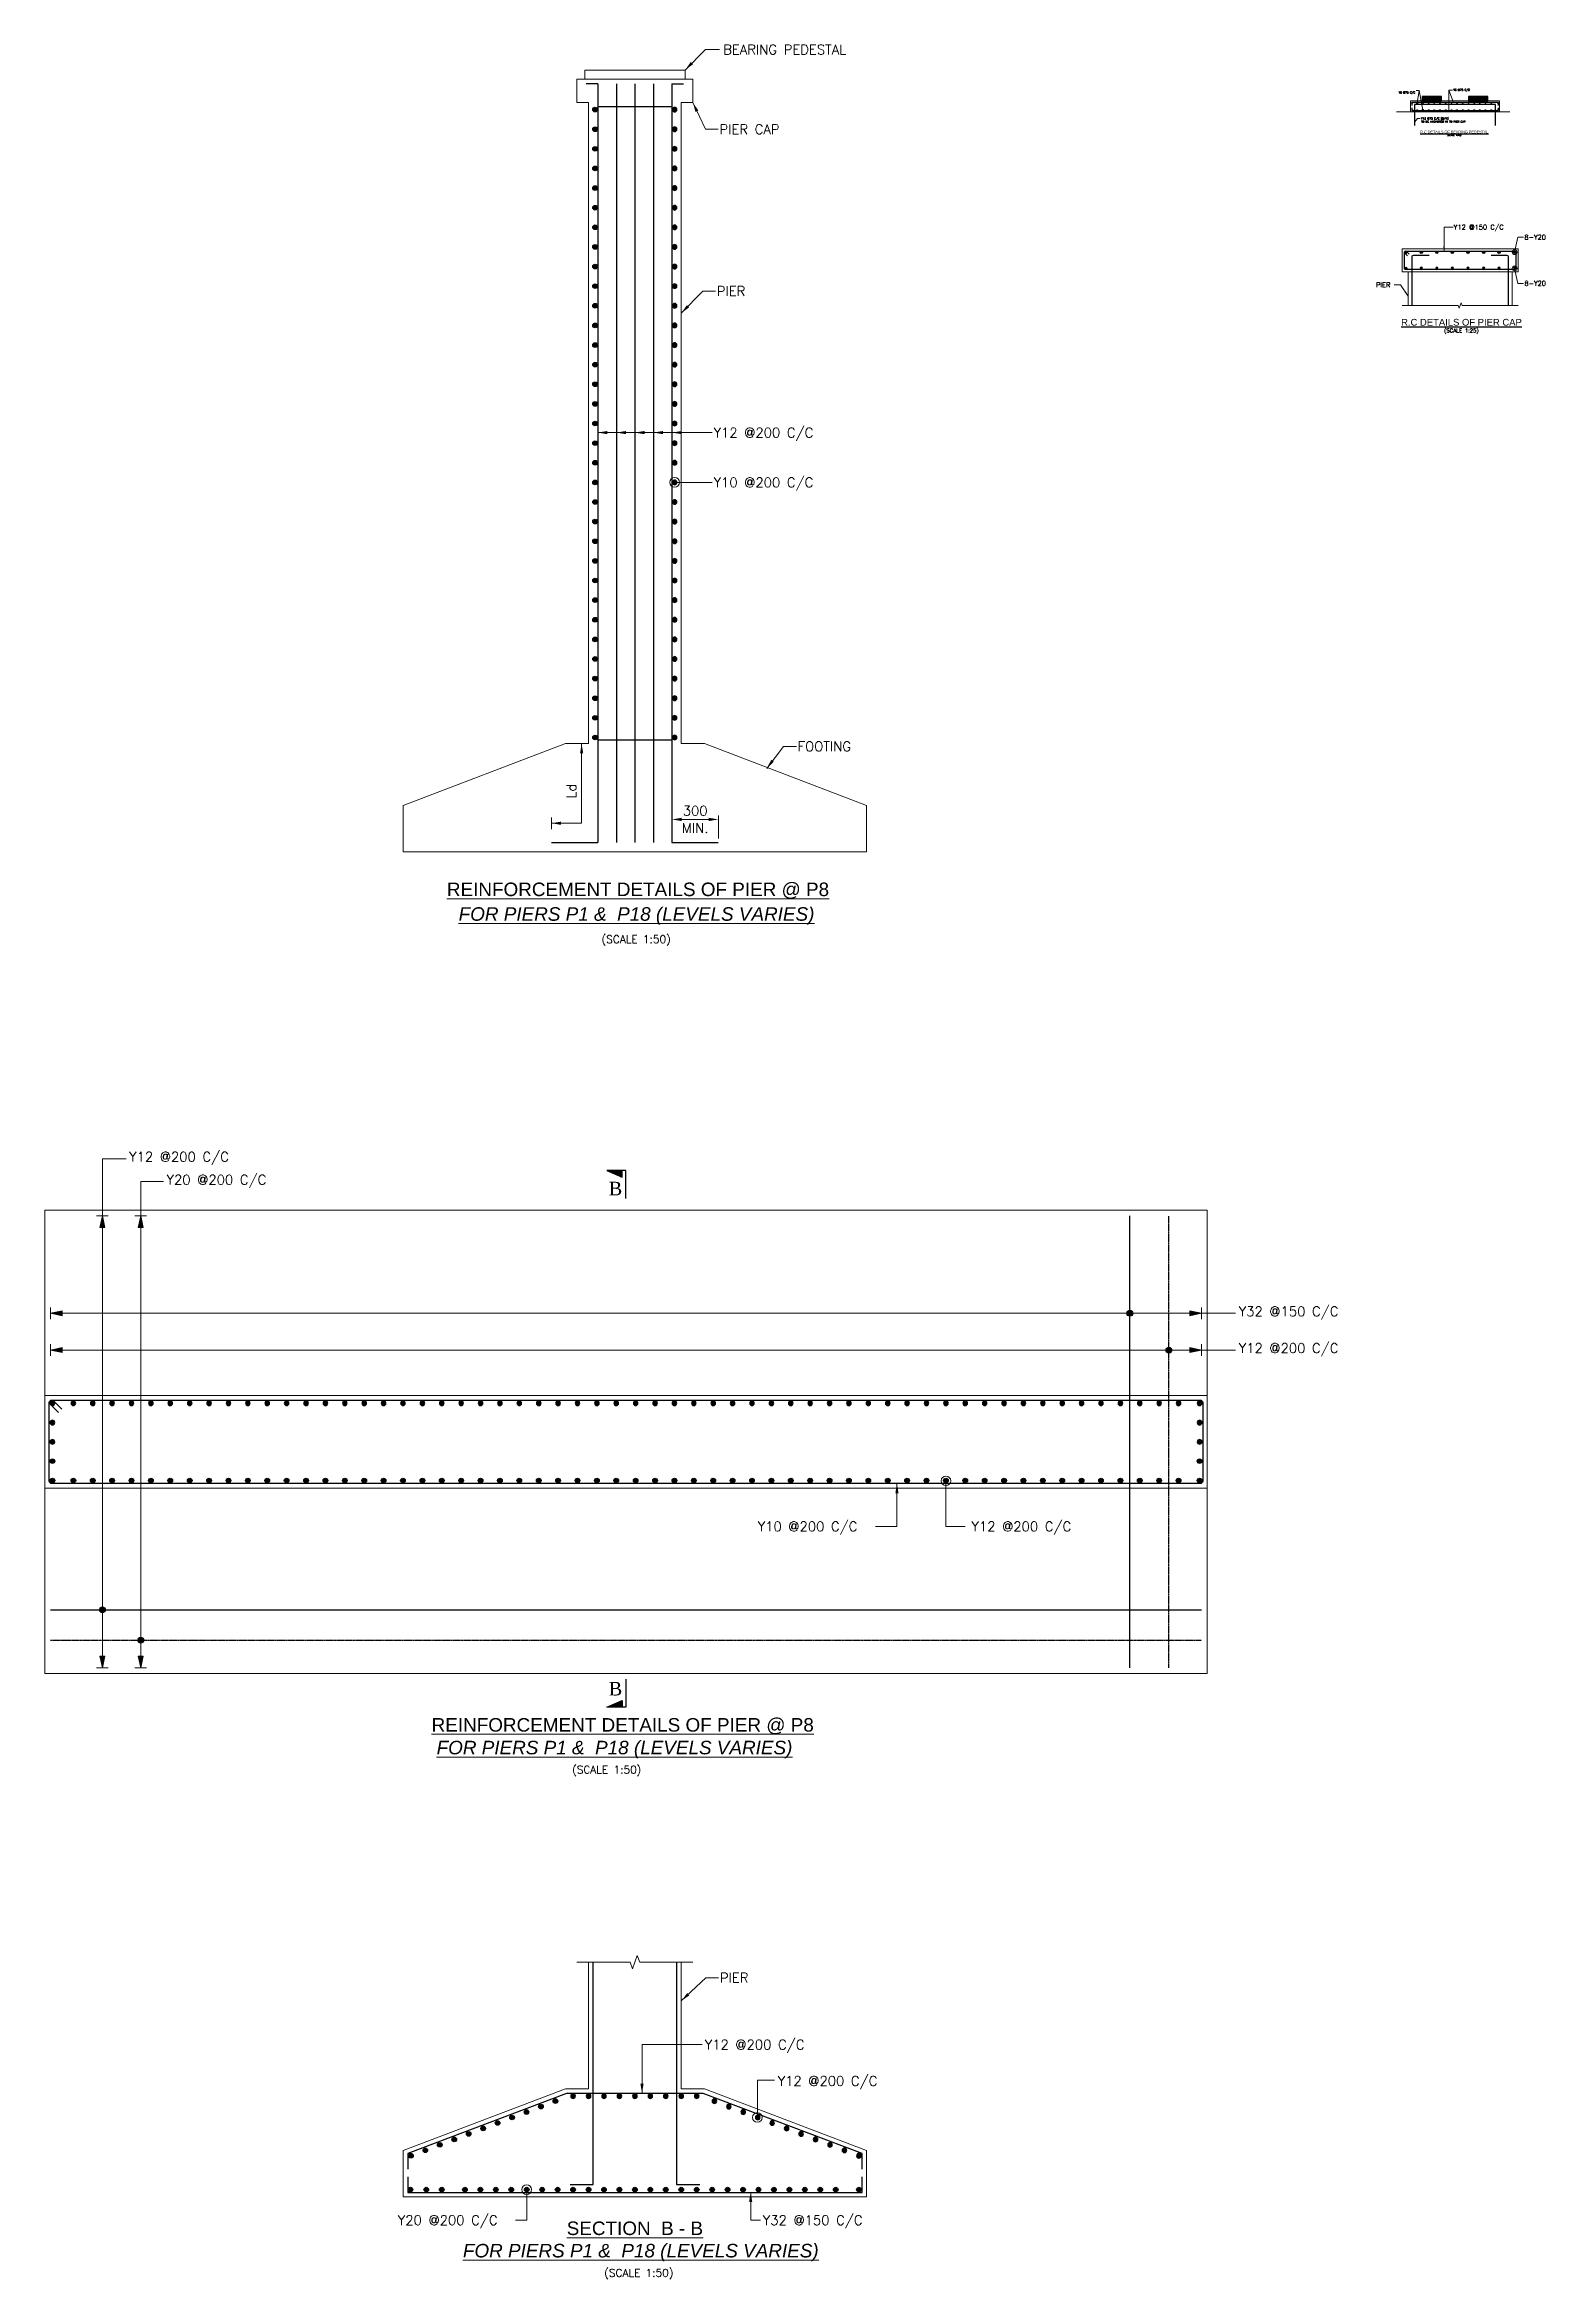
# Model space of a CAD drawing. Extents: x 2542500 to 2835796, y -294794 to -159040.
# Drawn here: x 2634134 to 2653559, y -293974 to -265047 of the extents above; entities that cross this region are included whole.
import ezdxf
from ezdxf.enums import TextEntityAlignment as Align

# ---------------------------------------------------------------- set-up
doc = ezdxf.new("R2010")
doc.units = 0
doc.header["$LTSCALE"] = 8
doc.header["$MEASUREMENT"] = 0
doc.header["$PDMODE"] = 35
doc.linetypes.add('DASHED', pattern=[0.75, 0.5, -0.25])
doc.linetypes.add('HIDDEN', pattern=[0.375, 0.25, -0.125])
doc.layers.get('DEFPOINTS').update_dxf_attribs({"linetype": 'CONTINUOUS'})
for name, color, linetype in [('BASE PLATE', 6, 'CONTINUOUS'), ('REINF', 1, 'CONTINUOUS'), ('TEXT M', 1, 'CONTINUOUS')]:
    doc.layers.add(name, color=color, linetype=linetype)
for name, color, linetype, lineweight in [('CON-2', 1, 'CONTINUOUS', 30), ('DASHED', 183, 'HIDDEN', 9), ('DIMENSION', 8, 'CONTINUOUS', 18), ('HATCH SOLID', 253, 'CONTINUOUS', 5), ('P.C.C', 105, 'CONTINUOUS', 9), ('R_DIMENSION', 8, 'CONTINUOUS', 15), ('R_HATCH SOLID', 253, 'CONTINUOUS', 5), ('R_REINF-1', 1, 'CONTINUOUS', 30), ('R_TABLE', 3, 'CONTINUOUS', 13), ('R_TEXT G', 7, 'CONTINUOUS', 18), ('R_THIN', 35, 'CONTINUOUS', 9), ('SEC MARK', 1, 'CONTINUOUS', 25), ('TEXT', 4, 'CONTINUOUS', 15), ('TEXT G', 7, 'CONTINUOUS', 18)]:
    doc.layers.add(name, color=color, linetype=linetype, lineweight=lineweight)
doc.styles.add('ARIEL', font='arial.ttf')
doc.styles.add('ROMANS', font='romans.shx')
doc.styles.add('TIMES NR', font='times.ttf')
doc.dimstyles.new('DIM-10', dxfattribs={"dimscale": 10, "dimtxt": 2.5, "dimasz": 2.5, "dimexe": 1, "dimexo": 1, "dimgap": 1, "dimtad": 1, "dimdec": 0, "dimzin": 0, "dimdsep": 46, "dimtxsty": 'ROMANS', "dimcen": 1, "dimclrd": 256, "dimclre": 256, "dimclrt": 7, "dimadec": 0, "dimazin": 0, "dimtfac": 1, "dimtdec": 0, "dimtofl": 0, "dimtmove": 0, "dimatfit": 3, "dimfxl": 1, "dimtolj": 1, "dimtzin": 0, "dimlwd": 9, "dimlwe": 5, "dimarcsym": 0})
doc.dimstyles.new('DIM-25', dxfattribs={"dimscale": 25, "dimtxt": 2.5, "dimasz": 2.5, "dimexe": 1, "dimexo": 1, "dimgap": 1, "dimtad": 1, "dimdec": 0, "dimzin": 0, "dimdsep": 46, "dimtxsty": 'ROMANS', "dimcen": 1, "dimclrd": 256, "dimclre": 256, "dimclrt": 7, "dimadec": 0, "dimazin": 0, "dimtfac": 1, "dimtdec": 0, "dimtofl": 0, "dimtmove": 0, "dimatfit": 3, "dimfxl": 1, "dimtolj": 1, "dimtzin": 0, "dimlwd": 9, "dimlwe": 5, "dimarcsym": 0})
doc.dimstyles.new('DIM-50', dxfattribs={"dimscale": 50, "dimtxt": 2.5, "dimasz": 2.5, "dimexe": 1, "dimexo": 1, "dimgap": 1, "dimtad": 1, "dimdec": 0, "dimzin": 0, "dimdsep": 46, "dimtxsty": 'ROMANS', "dimcen": 1, "dimclrd": 256, "dimclre": 256, "dimclrt": 7, "dimadec": 0, "dimazin": 0, "dimtfac": 1, "dimtdec": 0, "dimtofl": 0, "dimtmove": 0, "dimatfit": 3, "dimfxl": 1, "dimtolj": 1, "dimtzin": 0, "dimlwd": 9, "dimlwe": 5, "dimarcsym": 0})

msp = doc.modelspace()

# ---------------------------------------------------------------- texts
at = {"layer": 'R_TEXT G', "style": 'ROMANS'}
for s, p in [('PIER CAP', (2642869.1, -266204.5)), ('PIER', (2642834, -268299.7)), ('Y12 @200 C/C', (2642792.8, -270131.6)), ('Y10 @200 C/C', (2642792.8, -270776.3)), ('FOOTING', (2643880.5, -274193.3)), ('Y10 @200 C/C', (2643363.5, -284291.1)), ('Y12 @200 C/C', (2646131.4, -284291.1)), ('PIER', (2642874.8, -290133.2)), ('Y12 @200 C/C', (2642678.1, -290998.8)), ('Y12 @200 C/C', (2643621.9, -291469.3)), ('Y20 @200 C/C', (2638705.7, -293271.4)), ('Y32 @150 C/C', (2643430.3, -293271.4))]:
    msp.add_text(s, height=125, dxfattribs=at).set_placement(p)
msp.add_text('Ld', height=125, rotation=90, dxfattribs=at).set_placement((2641015.4, -274806.7))
at = {"layer": 'R_TEXT G', "char_height": 125, "attachment_point": 1, "style": 'ROMANS'}
for s, insert, width in [('BEARING PEDESTAL  ', (2642917.7, -265047.2), 1767.857), ('Y12 @200 C/C ', (2635227.2, -279380.8), 2000), ('Y20 @200 C/C ', (2635711.7, -279677.3), 2000), ('Y32 @150 C/C ', (2649590.4, -281382.1), 2000), ('Y12 @200 C/C ', (2649590.4, -281857.9), 2000)]:
    msp.add_mtext(s, dxfattribs=dict(at, insert=insert, width=width))
at = {"layer": 'TEXT', "color": 1, "lineweight": 13, "char_height": 175, "attachment_point": 8, "style": 'ARIEL'}
for s, insert, width in [('{\\LREINFORCEMENT DETAILS OF PIER @ P8}', (2641813.7, -276103.7), 5955.339), ('{\\fArial|b0|i1|c0|p34;\\LFOR PIERS P1 &  P18 (LEVELS VARIES)}', (2641794.8, -276440.2), 5955.339), ('{\\LREINFORCEMENT DETAILS OF PIER @ P8}', (2641615.9, -286919.5), 4955.339), ('{\\fArial|b0|i1|c0|p34;\\LFOR PIERS P1 &  P18 (LEVELS VARIES)}', (2641509.6, -287230.8), 4955.339), ('{\\LSECTION  B - B}', (2641773.6, -293403.4), 4955.339), ('{\\fArial|b0|i1|c0|p34;\\LFOR PIERS P1 &  P18 (LEVELS VARIES)}', (2641850, -293743.1), 4955.339)]:
    msp.add_mtext(s, dxfattribs=dict(at, insert=insert, width=width))
at = {"layer": 'TEXT G', "style": 'ROMANS'}
for s, height, p in [('(SCALE 1:10)', 20, (2652381.5, -266206.3)), ('(SCALE 1:25)', 50, (2652473.5, -268722.6)), ('(SCALE 1:50)', 100, (2641790, -276576.4)), ('(SCALE 1:50)', 100, (2641408.8, -287327)), ('(SCALE 1:50)', 100, (2641825.3, -293840.7))]:
    msp.add_text(s, height=height, dxfattribs=at).set_placement(p, align=Align.TOP_CENTER)
for s, p in [('Y12 @150 C/C', (2652374.2, -267440.4)), ('8-Y20', (2653288.3, -267570.2)), ('PIER', (2651368, -268186.8)), ('8-Y20', (2653288.3, -268168.4))]:
    msp.add_text(s, height=62.5, dxfattribs=at).set_placement(p)
at = {"layer": 'TEXT G', "char_height": 25, "style": 'ROMANS'}
for s, insert, width, attachment_point in [('Y6 @75 C/C', (2651875, -265687.3), 353.571, 9), ('Y6 @75 C/C', (2652367.6, -265653), 353.571, 7), ('Y12 @75 C/C (B/W) \\PTO BE ANCHORED IN TO PIER CAP', (2651951.4, -266056.5), 824.591, 7)]:
    msp.add_mtext(s, dxfattribs=dict(at, insert=insert, width=width, attachment_point=attachment_point))
at = {"layer": 'TEXT M', "attachment_point": 8, "style": 'ARIEL'}
for s, insert, char_height, width in [('{\\LR.C DETAILS OF BEARING PEDESTAL}', (2652381.5, -266194.3), 35, 1132.649), ('{\\LR.C DETAILS OF PIER CAP}', (2652473.5, -268685.1), 87.5, 1958.314)]:
    msp.add_mtext(s, dxfattribs=dict(at, insert=insert, char_height=char_height, width=width))

# ---------------------------------------------------------------- blocks, each defined once
blk = doc.blocks.new('A$C6F2721C1')
at = {"layer": 'HATCH SOLID'}
blk.add_hatch(color=256, dxfattribs=at).paths.add_polyline_path([(188, 100), (362, 100), (362, 500)])
at = {"layer": 'SEC MARK'}
blk.add_lwpolyline([(-362, 0), (362, 0), (362, 500), (188, 100), (362, 100)], dxfattribs=at)
at = {"layer": 'SEC MARK', "style": 'TIMES NR'}
blk.add_attdef('SECTEXT', text='', height=350, dxfattribs=at).set_placement((-104, 275), align=Align.MIDDLE_CENTER)
blk = doc.blocks.new('A$C7CBD51FD')
at = {"layer": 'CON-2'}
h = blk.add_hatch(color=222, dxfattribs=at)
edge = h.paths.add_edge_path()
edge.add_arc((0, 0), 30, 0, 360)
at = {"layer": 'CON-2', "color": 222}
blk.add_circle((0, 0), 30, dxfattribs=at)
blk = doc.blocks.new('A$C390642EB')
at = {"layer": 'R_HATCH SOLID'}
h = blk.add_hatch(color=256, dxfattribs=at)
h.dxf.hatch_style = 1
h.paths.add_polyline_path([(0, 0), (150, 32.5), (150, 0), (150, -32.5)])
at = {"layer": 'R_DIMENSION'}
blk.add_lwpolyline([(0, 75), (0, 0), (150, 32.5), (150, 0), (150, -32.5), (0, 0), (0, -75)], dxfattribs=at)
blk = doc.blocks.new('*D174')
at = {"layer": 'DEFPOINTS', "color": 0}
for p in [(2642854, -275076), (2642254, -275375), (2642854, -275375)]:
    blk.add_point(p, dxfattribs=at)
at = {"layer": 'R_DIMENSION', "lineweight": 5}
for p, q in [((2642254, -275325), (2642254, -275026)), ((2642854, -275325), (2642854, -275026))]:
    blk.add_line(p, q, dxfattribs=at)
at = {"layer": 'R_DIMENSION', "lineweight": 9}
blk.add_line((2642379, -275076), (2642729, -275076), dxfattribs=at)
at = {"layer": 'R_DIMENSION'}
for points in [[(2642379, -275055), (2642379, -275097), (2642254, -275076)], [(2642729, -275055), (2642729, -275097), (2642854, -275076)]]:
    blk.add_solid(points, dxfattribs=at)
at = {"layer": 'R_DIMENSION', "color": 7, "char_height": 125, "attachment_point": 5, "style": 'ROMANS'}
for s, insert in [('\\A1;300', (2642554, -274964)), ('\\A1;MIN.', (2642554, -275189))]:
    blk.add_mtext(s, dxfattribs=dict(at, insert=insert))

# ---------------------------------------------------------------- dimensions: what is measured, and where the dimension line sits
at = {"layer": 'R_DIMENSION'}
dim = msp.add_linear_dim(base=(2642853.6, -275076.1), p1=(2642253.6, -275375.1), p2=(2642853.6, -275375.1), text='300\\XMIN.', dimstyle='DIM-50', dxfattribs=at)
dim.commit()
dim.dimension.update_dxf_attribs({"geometry": '*D174', "text_midpoint": (2642553.6, -275076.1)})

# ---------------------------------------------------------------- linework, layer by layer
at = {"layer": 'BASE PLATE'}
for points in [[(2651965.5, -265779), (2652215.5, -265779), (2652215.5, -265716), (2651965.5, -265716)], [(2652565.5, -265779), (2652815.5, -265779), (2652815.5, -265716), (2652565.5, -265716)]]:
    msp.add_lwpolyline(points, close=True, dxfattribs=at)
at = {"layer": 'CON-2'}
for p, q in [((2641293.6, -265555.1), (2641143.6, -265555.1)), ((2641293.6, -265555.1), (2641293.6, -275375.1)), ((2641533.6, -265555.1), (2641533.6, -275375.1)), ((2641773.6, -265555.1), (2641773.6, -275375.1)), ((2642013.6, -265555.1), (2642013.6, -275375.1)), ((2642253.6, -265555.1), (2642253.6, -275375.1)), ((2642253.6, -265555.1), (2642403.6, -265555.1)), ((2641293.6, -265845.1), (2642253.6, -265845.1)), ((2641293.6, -274045.1), (2642253.6, -274045.1)), ((2640693.6, -275375.1), (2641293.6, -275375.1)), ((2642253.6, -275375.1), (2642853.6, -275375.1)), ((2648181.6, -286058.4), (2648181.6, -280208.4)), ((2634208.5, -285308.7), (2649108.5, -285308.7)), ((2640887.8, -291568.3), (2638833.6, -292345.4)), ((2642659.5, -291568.3), (2640887.8, -291568.3)), ((2644713.6, -292345.4), (2642659.5, -291568.3)), ((2638833.6, -292345.4), (2638833.6, -292546.9)), ((2644713.6, -292546.9), (2644713.6, -292345.4)), ((2638833.6, -292646.9), (2638833.6, -292848.3)), ((2644713.6, -292848.3), (2644713.6, -292646.9)), ((2638833.6, -292848.3), (2644713.6, -292848.3))]:
    msp.add_line(p, q, dxfattribs=at)
at = {"layer": 'CON-2', "linetype": 'DASHED'}
for p, q in [((2648686.7, -286058.4), (2648686.7, -280208.4)), ((2634208.5, -285700.1), (2649108.5, -285700.1))]:
    msp.add_line(p, q, dxfattribs=at)
at = {"layer": 'CON-2', "flags": 128}
for points in [[(2652950.8, -265832.5), (2652950.8, -265794), (2651830.8, -265794), (2651830.8, -265832.5)], [(2652915.8, -266094.5), (2652915.8, -265819.5), (2651865.8, -265819.5), (2651865.8, -266094.5)], [(2651830.8, -265862.5), (2651830.8, -265901), (2652950.8, -265901), (2652950.8, -265862.5)], [(2640933.6, -292748.3), (2641233.6, -292748.3), (2641233.6, -289869.2)], [(2642313.6, -289869.2), (2642313.6, -292748.3), (2642613.6, -292748.3)]]:
    msp.add_lwpolyline(points, dxfattribs=at)
msp.add_lwpolyline([(2651751.8, -267718.1), (2653161.8, -267718.1, -0.4142136), (2653176.8, -267733.1), (2653176.8, -267943.1, -0.4142136), (2653161.8, -267958.1), (2651751.8, -267958.1, -0.4142136), (2651736.8, -267943.1), (2651736.8, -267733.1, -0.4142136)], format="xyb", close=True, dxfattribs=at)
at = {"layer": 'CON-2'}
for points in [[(2651776.6, -267779), (2651741.2, -267743.7, -0.4142136), (2651741.2, -267722.5), (2651741.2, -267722.5, -0.4142136), (2651762.5, -267722.5), (2651797.8, -267757.8)], [(2634311.3, -282753.6), (2634212.3, -282654.6, -0.4142136), (2634212.3, -282612.2), (2634212.3, -282612.2, -0.4142136), (2634254.7, -282612.2), (2634353.7, -282711.2)]]:
    msp.add_lwpolyline(points, format="xyb", dxfattribs=at)
at = {"layer": 'CON-2', "flags": 128}
for points in [[(2651836.8, -268421.5), (2651836.8, -267788.1, -0.4142136), (2651851.8, -267773.1), (2652056.8, -267773.1)], [(2652856.8, -267773.1), (2653061.8, -267773.1, -0.4142136), (2653076.8, -267788.1), (2653076.8, -268421.5)]]:
    msp.add_lwpolyline(points, format="xyb", dxfattribs=at)
at = {"layer": 'CON-2'}
msp.add_lwpolyline([(2634223.5, -282593.4), (2649093.5, -282593.4, -0.4142136), (2649123.5, -282623.4), (2649123.5, -283643.4, -0.4142136), (2649093.5, -283673.4), (2634223.5, -283673.4, -0.4142136), (2634193.5, -283643.4), (2634193.5, -282623.4, -0.4142136)], format="xyb", close=True, dxfattribs=at)
at = {"layer": 'DASHED', "linetype": 'HIDDEN'}
msp.add_line((2651781.8, -267988.1), (2653131.8, -267988.1), dxfattribs=at)
at = {"layer": 'P.C.C'}
for p, q in [((2651632, -265916), (2653099.8, -265916)), ((2634133.5, -282533.4), (2649183.5, -282533.4)), ((2649183.5, -283733.4), (2634133.5, -283733.4))]:
    msp.add_line(p, q, dxfattribs=at)
for points in [[(2642373.6, -265795.1), (2642523.6, -265795.1), (2642523.6, -265495.1), (2641023.6, -265495.1), (2641023.6, -265795.1), (2641173.6, -265795.1), (2641173.6, -274095.1), (2640873.6, -274095.1), (2638773.6, -274895.1), (2638773.6, -275495.1), (2644773.6, -275495.1), (2644773.6, -274895.1), (2642673.6, -274095.1), (2642373.6, -274095.1)], [(2641123.6, -265375.1), (2642423.6, -265375.1), (2642423.6, -265495.1), (2641123.6, -265495.1)], [(2634133.5, -280133.4), (2649183.5, -280133.4), (2649183.5, -286133.4), (2634133.5, -286133.4)]]:
    msp.add_lwpolyline(points, close=True, dxfattribs=at)
at = {"layer": 'P.C.C', "flags": 128}
for points in [[(2641123.6, -265495.1), (2641823.6, -265495.1)], [(2651815.8, -265773), (2651815.8, -265916), (2652965.8, -265916), (2652965.8, -265773), (2652822, -265773)], [(2652559.5, -265773), (2652222, -265773), (2652215.5, -265779), (2651965.5, -265779), (2651959.5, -265773), (2651815.8, -265773)], [(2652222, -265773), (2652215.5, -265779), (2651965.5, -265779), (2651959.5, -265773)], [(2652559.5, -265773), (2652566, -265779), (2652816, -265779), (2652822, -265773)], [(2651781.8, -268421.5), (2651781.8, -267988.1), (2651706.8, -267988.1), (2651706.8, -267988.1), (2651706.8, -267688.1), (2653206.8, -267688.1), (2653206.8, -267988.1), (2653206.8, -267988.1), (2653131.8, -267988.1), (2653131.8, -268421.5)], [(2651706.8, -268421.5), (2652431.8, -268421.5), (2652444.3, -268455.8), (2652469.3, -268387.1), (2652481.8, -268421.5), (2653206.8, -268421.5)], [(2641173.6, -289869.2), (2641173.6, -291508.3), (2640873.6, -291508.3), (2638773.6, -292308.3), (2638773.6, -292908.3), (2644773.6, -292908.3), (2644773.6, -292308.3), (2642673.6, -291508.3), (2642373.6, -291508.3), (2642373.6, -289869.2)]]:
    msp.add_lwpolyline(points, dxfattribs=at)
at = {"layer": 'P.C.C'}
msp.add_lwpolyline([(2641023.6, -289869.2), (2641711.1, -289869.2), (2641742.4, -289955), (2641804.9, -289783.3), (2641836.1, -289869.2), (2642523.6, -289869.2)], dxfattribs=at)
at = {"layer": 'R_DIMENSION'}
msp.add_line((2640693.6, -275200.6), (2640693.6, -275050.6), dxfattribs=at)
at = {"layer": 'R_HATCH SOLID', "flags": 128}
for points in [[(2651971.5, -265723), (2651971.5, -265720), (2652209.5, -265720), (2652209.5, -265723)], [(2651971.5, -265733), (2652209.5, -265733), (2652209.5, -265736), (2651971.5, -265736)], [(2652209.5, -265772), (2652209.5, -265775), (2651971.5, -265775), (2651971.5, -265772)], [(2652571.5, -265723), (2652571.5, -265720), (2652809.5, -265720), (2652809.5, -265723)], [(2652571.5, -265733), (2652809.5, -265733), (2652809.5, -265736), (2652571.5, -265736)], [(2652809.5, -265772), (2652809.5, -265775), (2652571.5, -265775), (2652571.5, -265772)]]:
    msp.add_lwpolyline(points, close=True, dxfattribs=at)
for points in [[(2652209.5, -265746), (2652209.5, -265749), (2651971.5, -265749), (2651971.5, -265746), (2652209.5, -265746)], [(2652209.5, -265759), (2652209.5, -265762), (2651971.5, -265762), (2651971.5, -265759), (2652209.5, -265759)], [(2652809.5, -265746), (2652809.5, -265749), (2652571.5, -265749), (2652571.5, -265746), (2652809.5, -265746)], [(2652809.5, -265759), (2652809.5, -265762), (2652571.5, -265762), (2652571.5, -265759), (2652809.5, -265759)]]:
    msp.add_lwpolyline(points, dxfattribs=at)
at = {"layer": 'R_THIN'}
for p, q in [((2634208.5, -281469.4), (2649549.6, -281469.4)), ((2634208.5, -281945.1), (2649549.6, -281945.1))]:
    msp.add_line(p, q, dxfattribs=at)
at = {"layer": 'R_THIN', "flags": 128}
for points in [[(2634880.9, -286058.4), (2634880.9, -279468.1), (2635186.4, -279468.1)], [(2635377.2, -286058.4), (2635377.2, -279764.5), (2635670.9, -279764.5)]]:
    msp.add_lwpolyline(points, dxfattribs=at)
at = {"layer": 'REINF', "color": 0, "lineweight": 13}
msp.add_line((2651815.8, -265916), (2652965.8, -265916), dxfattribs=at)

# ---------------------------------------------------------------- block references
at = {"layer": 'CON-2'}
for p, xscale, yscale, zscale in [((2651836.8, -265800), 0.2, 0.2, 0.2), ((2651899.8, -265800), -0.2, 0.2, 0.2), ((2651974.8, -265800), -0.2, 0.2, 0.2), ((2652049.8, -265800), -0.2, 0.2, 0.2), ((2652119.8, -265800), -0.2, 0.2, 0.2), ((2652194.8, -265800), -0.2, 0.2, 0.2), ((2652269.8, -265800), -0.2, 0.2, 0.2), ((2652344.8, -265800), -0.2, 0.2, 0.2), ((2652414.8, -265800), -0.2, 0.2, 0.2), ((2652489.8, -265800), -0.2, 0.2, 0.2), ((2652564.8, -265800), -0.2, 0.2, 0.2), ((2652639.8, -265800), -0.2, 0.2, 0.2), ((2652709.8, -265800), -0.2, 0.2, 0.2), ((2652784.8, -265800), -0.2, 0.2, 0.2), ((2652859.8, -265800), -0.2, 0.2, 0.2), ((2652944.8, -265800), -0.2, 0.2, 0.2), ((2651751.8, -267943.1), 0.5, 0.5, 0.5), ((2651953.3, -267943.1), -0.5, 0.5, 0.5), ((2652154.7, -267943.1), -0.5, 0.5, 0.5), ((2652356.1, -267943.1), -0.5, 0.5, 0.5), ((2652557.6, -267943.1), -0.5, 0.5, 0.5), ((2652759, -267943.1), -0.5, 0.5, 0.5), ((2652960.4, -267943.1), -0.5, 0.5, 0.5), ((2653161.8, -267943.1), -0.5, 0.5, 0.5)]:
    msp.add_blockref('A$C7CBD51FD', p, dxfattribs=dict(at, xscale=xscale, yscale=yscale, zscale=zscale))
for p, rotation in [((2641258.6, -265887.1), 270), ((2641258.6, -266141.1), 270), ((2641258.6, -266395.1), 270), ((2641258.6, -266649.1), 270), ((2641258.6, -266903.1), 270), ((2641258.6, -267157.1), 270), ((2641258.6, -267411.1), 270), ((2641258.6, -267665.1), 270), ((2641258.6, -267919.1), 270), ((2641258.6, -268173.1), 270), ((2641258.6, -268427.1), 270), ((2641258.6, -268681.1), 270), ((2641258.6, -268935.1), 270), ((2641258.6, -269189.1), 270), ((2641258.6, -269443.1), 270), ((2641258.6, -269697.1), 270), ((2641258.6, -269951.1), 270), ((2641258.6, -270205.1), 270), ((2641258.6, -270459.1), 270), ((2641258.6, -270713.1), 270), ((2641258.6, -270967.1), 270), ((2641258.6, -271221.1), 270), ((2641258.6, -271475.1), 270), ((2641258.6, -271729.1), 270), ((2641258.6, -271983.1), 270), ((2641258.6, -272237.1), 270), ((2641258.6, -272491.1), 270), ((2641258.6, -272745.1), 270), ((2641258.6, -272999.1), 270), ((2641258.6, -273253.1), 270), ((2641258.6, -273507.1), 270), ((2641258.6, -273761.1), 270), ((2641258.6, -274015.1), 270), ((2640183.3, -291879.7), 290.7214295768314), ((2640370.4, -291808.9), 290.7214295768314), ((2640557.5, -291738.2), 290.7214295768314), ((2640744.5, -291667.4), 290.7214295768314), ((2639435.1, -292162.8), 290.7214295768314), ((2639622.1, -292092), 290.7214295768314), ((2639809.2, -292021.2), 290.7214295768314), ((2639996.3, -291950.5), 290.7214295768314), ((2638873.9, -292375.1), 290.7214295768314), ((2639061, -292304.3), 290.7214295768314), ((2639248, -292233.5), 290.7214295768314), ((2638868.6, -292813.3), 270), ((2639073.6, -292813.3), 270), ((2639273.6, -292813.3), 270), ((2639573.6, -292813.3), 270), ((2639773.6, -292813.3), 270), ((2639973.6, -292813.3), 270), ((2640173.6, -292813.3), 270), ((2640373.6, -292813.3), 270), ((2640573.6, -292813.3), 270), ((2640773.6, -292813.3), 270), ((2640973.6, -292813.3), 270), ((2641173.6, -292813.3), 270), ((2641373.6, -292813.3), 270), ((2641573.6, -292813.3), 270), ((2641773.6, -292813.3), 270), ((2641973.6, -292813.3), 270), ((2642173.6, -292813.3), 270), ((2642373.6, -292813.3), 270), ((2642573.6, -292813.3), 270), ((2642773.6, -292813.3), 270), ((2642973.6, -292813.3), 270), ((2643173.6, -292813.3), 270), ((2643373.6, -292813.3), 270), ((2643573.6, -292813.3), 270), ((2643773.6, -292813.3), 270), ((2643973.6, -292813.3), 270), ((2644173.6, -292813.3), 270), ((2644373.6, -292813.3), 270), ((2644673.6, -292813.3), 270)]:
    msp.add_blockref('A$C7CBD51FD', p, dxfattribs=dict(at, rotation=rotation))
at = {"layer": 'CON-2', "xscale": -1}
for p, rotation in [((2642288.6, -265887.1), 90), ((2642288.6, -266141.1), 90), ((2642288.6, -266395.1), 90), ((2642288.6, -266649.1), 90), ((2642288.6, -266903.1), 90), ((2642288.6, -267157.1), 90), ((2642288.6, -267411.1), 90), ((2642288.6, -267665.1), 90), ((2642288.6, -267919.1), 90), ((2642288.6, -268173.1), 90), ((2642288.6, -268427.1), 90), ((2642288.6, -268681.1), 90), ((2642288.6, -268935.1), 90), ((2642288.6, -269189.1), 90), ((2642288.6, -269443.1), 90), ((2642288.6, -269697.1), 90), ((2642288.6, -269951.1), 90), ((2642288.6, -270205.1), 90), ((2642288.6, -270459.1), 90), ((2642288.6, -270713.1), 90), ((2642288.6, -270967.1), 90), ((2642288.6, -271221.1), 90), ((2642288.6, -271475.1), 90), ((2642288.6, -271729.1), 90), ((2642288.6, -271983.1), 90), ((2642288.6, -272237.1), 90), ((2642288.6, -272491.1), 90), ((2642288.6, -272745.1), 90), ((2642288.6, -272999.1), 90), ((2642288.6, -273253.1), 90), ((2642288.6, -273507.1), 90), ((2642288.6, -273761.1), 90), ((2642288.6, -274015.1), 90), ((2634233.5, -282633.4), 180), ((2634504.5, -282633.4), 180), ((2634755.5, -282633.4), 180), ((2635006.5, -282633.4), 180), ((2635257.5, -282633.4), 180), ((2635508.5, -282633.4), 180), ((2635759.5, -282633.4), 180), ((2636010.5, -282633.4), 180), ((2636261.5, -282633.4), 180), ((2636512.5, -282633.4), 180), ((2636763.5, -282633.4), 180), ((2637014.5, -282633.4), 180), ((2637265.5, -282633.4), 180), ((2637516.5, -282633.4), 180), ((2637767.5, -282633.4), 180), ((2638018.5, -282633.4), 180), ((2638269.5, -282633.4), 180), ((2638520.5, -282633.4), 180), ((2638771.5, -282633.4), 180), ((2639022.5, -282633.4), 180), ((2639273.5, -282633.4), 180), ((2639524.5, -282633.4), 180), ((2639775.5, -282633.4), 180), ((2640026.5, -282633.4), 180), ((2640277.5, -282633.4), 180), ((2640528.5, -282633.4), 180), ((2640779.5, -282633.4), 180), ((2641030.5, -282633.4), 180), ((2641281.5, -282633.4), 180), ((2641532.5, -282633.4), 180), ((2641783.5, -282633.4), 180), ((2642034.5, -282633.4), 180), ((2642285.5, -282633.4), 180), ((2642536.5, -282633.4), 180), ((2642787.5, -282633.4), 180), ((2643038.5, -282633.4), 180), ((2643289.5, -282633.4), 180), ((2643540.5, -282633.4), 180), ((2643791.5, -282633.4), 180), ((2644042.5, -282633.4), 180), ((2644293.5, -282633.4), 180), ((2644544.5, -282633.4), 180), ((2644795.5, -282633.4), 180), ((2645046.5, -282633.4), 180), ((2645297.5, -282633.4), 180), ((2645548.5, -282633.4), 180), ((2645799.5, -282633.4), 180), ((2646050.5, -282633.4), 180), ((2646301.5, -282633.4), 180), ((2646552.5, -282633.4), 180), ((2646803.5, -282633.4), 180), ((2647054.5, -282633.4), 180), ((2647305.5, -282633.4), 180), ((2647556.5, -282633.4), 180), ((2647807.5, -282633.4), 180), ((2648058.5, -282633.4), 180), ((2648309.5, -282633.4), 180), ((2648560.5, -282633.4), 180), ((2648811.5, -282633.4), 180), ((2649083.5, -282633.4), 180), ((2634233.5, -282883.4), 180), ((2649083.5, -282883.4), 180), ((2634233.5, -283133.4), 180), ((2649083.5, -283133.4), 180), ((2640973.6, -291603.3), 270), ((2641173.6, -291603.3), 270), ((2641373.6, -291603.3), 270), ((2641573.6, -291603.3), 270), ((2641773.6, -291603.3), 270), ((2641973.6, -291603.3), 270), ((2642173.6, -291603.3), 270), ((2642373.6, -291603.3), 270), ((2642573.6, -291603.3), 270), ((2642802.7, -291667.4), 69.2785704231686), ((2642989.8, -291738.2), 69.2785704231686), ((2643176.9, -291808.9), 69.2785704231686), ((2643363.9, -291879.7), 69.2785704231686), ((2643551, -291950.5), 69.2785704231686), ((2643738, -292021.2), 69.2785704231686), ((2643925.1, -292092), 69.2785704231686), ((2644112.2, -292162.8), 69.2785704231686), ((2644299.2, -292233.5), 69.2785704231686), ((2644486.3, -292304.3), 69.2785704231686), ((2644673.4, -292375.1), 69.2785704231686)]:
    msp.add_blockref('A$C7CBD51FD', p, dxfattribs=dict(at, rotation=rotation))
at = {"layer": 'CON-2', "rotation": 180}
for p, xscale, yscale, zscale in [((2651836.8, -265895), -0.2, 0.2, 0.2), ((2651899.8, -265895), 0.2, 0.2, 0.2), ((2651974.8, -265895), 0.2, 0.2, 0.2), ((2652049.8, -265895), 0.2, 0.2, 0.2), ((2652119.8, -265895), 0.2, 0.2, 0.2), ((2652194.8, -265895), 0.2, 0.2, 0.2), ((2652269.8, -265895), 0.2, 0.2, 0.2), ((2652344.8, -265895), 0.2, 0.2, 0.2), ((2652414.8, -265895), 0.2, 0.2, 0.2), ((2652489.8, -265895), 0.2, 0.2, 0.2), ((2652564.8, -265895), 0.2, 0.2, 0.2), ((2652639.8, -265895), 0.2, 0.2, 0.2), ((2652709.8, -265895), 0.2, 0.2, 0.2), ((2652784.8, -265895), 0.2, 0.2, 0.2), ((2652859.8, -265895), 0.2, 0.2, 0.2), ((2652944.8, -265895), 0.2, 0.2, 0.2), ((2651751.8, -267733.1), -0.5, 0.5, 0.5), ((2651953.3, -267733.1), 0.5, 0.5, 0.5), ((2652154.7, -267733.1), 0.5, 0.5, 0.5), ((2652356.1, -267733.1), 0.5, 0.5, 0.5), ((2652557.6, -267733.1), 0.5, 0.5, 0.5), ((2652759, -267733.1), 0.5, 0.5, 0.5), ((2652960.4, -267733.1), 0.5, 0.5, 0.5), ((2653161.8, -267733.1), 0.5, 0.5, 0.5)]:
    msp.add_blockref('A$C7CBD51FD', p, dxfattribs=dict(at, xscale=xscale, yscale=yscale, zscale=zscale))
at = {"layer": 'CON-2'}
for p in [(2634233.5, -283383.4), (2649083.5, -283383.4), (2634233.5, -283633.4), (2634504.5, -283633.4), (2634755.5, -283633.4), (2635006.5, -283633.4), (2635257.5, -283633.4), (2635508.5, -283633.4), (2635759.5, -283633.4), (2636010.5, -283633.4), (2636261.5, -283633.4), (2636512.5, -283633.4), (2636763.5, -283633.4), (2637014.5, -283633.4), (2637265.5, -283633.4), (2637516.5, -283633.4), (2637767.5, -283633.4), (2638018.5, -283633.4), (2638269.5, -283633.4), (2638520.5, -283633.4), (2638771.5, -283633.4), (2639022.5, -283633.4), (2639273.5, -283633.4), (2639524.5, -283633.4), (2639775.5, -283633.4), (2640026.5, -283633.4), (2640277.5, -283633.4), (2640528.5, -283633.4), (2640779.5, -283633.4), (2641030.5, -283633.4), (2641281.5, -283633.4), (2641532.5, -283633.4), (2641783.5, -283633.4), (2642034.5, -283633.4), (2642285.5, -283633.4), (2642536.5, -283633.4), (2642787.5, -283633.4), (2643038.5, -283633.4), (2643289.5, -283633.4), (2643540.5, -283633.4), (2643791.5, -283633.4), (2644042.5, -283633.4), (2644293.5, -283633.4), (2644544.5, -283633.4), (2644795.5, -283633.4), (2645046.5, -283633.4), (2645297.5, -283633.4), (2645548.5, -283633.4), (2645799.5, -283633.4), (2646050.5, -283633.4), (2646301.5, -283633.4), (2646552.5, -283633.4), (2646803.5, -283633.4), (2647054.5, -283633.4), (2647305.5, -283633.4), (2647556.5, -283633.4), (2647807.5, -283633.4), (2648058.5, -283633.4), (2648309.5, -283633.4), (2648560.5, -283633.4), (2648811.5, -283633.4), (2649083.5, -283633.4)]:
    msp.add_blockref('A$C7CBD51FD', p, dxfattribs=at)
at = {"layer": 'HATCH SOLID'}
ref = msp.add_blockref('A$C6F2721C1', (2641658.5, -279801), dxfattribs=dict(at, xscale=0.5, yscale=0.5, zscale=0.5, rotation=90))
ref.add_attrib('SECTEXT', 'B', dxfattribs={"layer": 'SEC MARK', "height": 175, "style": 'TIMES NR'}).set_placement((2641521.5, -279854.5), align=Align.MIDDLE_CENTER)
ref = msp.add_blockref('A$C6F2721C1', (2641658.5, -286386.1), dxfattribs=dict(at, xscale=-0.5, yscale=0.5, zscale=0.5, rotation=90))
ref.add_attrib('SECTEXT', 'B', dxfattribs={"layer": 'SEC MARK', "height": 175, "style": 'TIMES NR'}).set_placement((2641521.5, -286328.8), align=Align.MIDDLE_CENTER)
at = {"layer": 'R_REINF-1', "xscale": 1.25, "yscale": 1.25, "zscale": 1.25, "rotation": 180}
for p in [(2648181.6, -281469.4), (2648686.7, -281945.1), (2634880.9, -285308.7), (2635377.2, -285700.1)]:
    msp.add_blockref('A$C7CBD51FD', p, dxfattribs=at)
at = {"layer": 'R_TABLE', "rotation": 270}
for p in [(2634880.9, -280208.4), (2635377.2, -280208.4)]:
    msp.add_blockref('A$C390642EB', p, dxfattribs=at)
at = {"layer": 'R_TABLE'}
for p in [(2634208.5, -281469.4), (2634208.5, -281945.1)]:
    msp.add_blockref('A$C390642EB', p, dxfattribs=at)
at = {"layer": 'R_TABLE', "xscale": -1}
for p in [(2649108.5, -281469.4), (2649108.5, -281945.1)]:
    msp.add_blockref('A$C390642EB', p, dxfattribs=at)
at = {"layer": 'R_TABLE', "xscale": -1, "rotation": 270}
for p in [(2634880.9, -286058.4), (2635377.2, -286058.4)]:
    msp.add_blockref('A$C390642EB', p, dxfattribs=at)

msp.set_redraw_order([(e.dxf.handle, doc.entitydb.next_handle()) for e in msp.query("TEXT MTEXT ATTDEF DIMENSION ARC_DIMENSION")])  # texts and dimensions are drawn at this point

# ---------------------------------------------------------------- leaders
at = {"layer": 'DIMENSION'}
for points, dimstyle in [([(2651899.8, -265800), (2651924.1, -265638.1), (2651886.7, -265638.1)], 'DIM-10'), ([(2651974.8, -265895), (2651924.1, -265638.1), (2651886.7, -265638.1)], 'DIM-10'), ([(2653161.8, -267733.1), (2653201.9, -267538.1), (2653278.5, -267538.1)], 'DIM-25'), ([(2653161.8, -267943.1), (2653201.9, -268138), (2653278.5, -268138)], 'DIM-25')]:
    msp.add_leader(points, dimstyle=dimstyle, override={"dimldrblk": 'Origin'}, dxfattribs=at)
for points, dimstyle in [([(2652311.4, -265901), (2652311.4, -265635.1), (2652356.3, -265635.1)], 'DIM-10'), ([(2652371.4, -265794), (2652311.4, -265635.1), (2652356.3, -265635.1)], 'DIM-10'), ([(2651865.8, -266050.2), (2651903.7, -266001.4), (2651940, -266001.4)], 'DIM-10'), ([(2652247.7, -267718.7), (2652247.7, -267408.3), (2652364.4, -267408.3)], 'DIM-25'), ([(2651781.8, -268302.5), (2651684.2, -268154.6), (2651601.6, -268154.6)], 'DIM-25')]:
    msp.add_leader(points, dimstyle=dimstyle, dxfattribs=at)
at = {"layer": 'R_DIMENSION'}
for points, override in [([(2642423.6, -265375.1), (2642686.1, -265108.9), (2642869.4, -265108.9)], {"dimtad": 0}), ([(2642523.6, -265795.1), (2642686.1, -266141.3), (2642852.1, -266141.3)], {"dimtad": 0}), ([(2642373.6, -268523.1), (2642651.1, -268236.4), (2642817.1, -268236.4)], {"dimtad": 0}), ([(2641293.6, -270068.4), (2642775.9, -270068.4)], {"dimgap": 1, "dimtad": 0}), ([(2641533.6, -270068.4), (2642775.9, -270068.4)], {"dimgap": 1, "dimtad": 0}), ([(2641773.6, -270068.4), (2642775.9, -270068.4)], {"dimgap": 1, "dimtad": 0}), ([(2642013.6, -270068.4), (2642775.9, -270068.4)], {"dimgap": 1, "dimtad": 0}), ([(2642253.6, -270068.4), (2642775.9, -270068.4)], {"dimgap": 1, "dimtad": 0}), ([(2642288.6, -270713.1), (2642775.9, -270713.1)], {"dimtad": 0, "dimldrblk": 'Origin'}), ([(2643480.1, -274415.7), (2643697.5, -274130), (2643863.5, -274130)], {"dimtad": 0}), ([(2645166.2, -283673.4), (2645166.2, -284228), (2644887.1, -284228)], {"dimgap": 1, "dimtad": 0}), ([(2645799.5, -283638.4), (2645799.5, -284228), (2646049.8, -284228)], {"dimgap": 1, "dimtad": 0, "dimldrblk": 'Origin'}), ([(2642373.6, -290370.4), (2642691.8, -290070), (2642857.8, -290070)], {"dimtad": 0}), ([(2641865.7, -291568.3), (2641865.7, -290935.7), (2642645.4, -290935.7)], {"dimgap": 1, "dimtad": 0}), ([(2643359.6, -291879), (2643359.6, -291398.2), (2643579.2, -291398.2)], {"dimtad": 0, "dimldrblk": 'Origin'}), ([(2640373.6, -292813.3), (2640373.6, -293208.3), (2640229.3, -293208.3)], {"dimtad": 0, "dimldrblk": 'Origin'}), ([(2643272.4, -292848.3), (2643272.4, -293208.3), (2643397.6, -293208.3)], {"dimgap": 1, "dimtad": 0})]:
    msp.add_leader(points, dimstyle='DIM-50', override=override, dxfattribs=at)
for points in [[(2641084.1, -274095.1), (2641084.1, -275125.6), (2640693.6, -275125.6)], [(2640693.6, -275125.6), (2641084.1, -275125.6), (2641084.1, -274095.1)]]:
    msp.add_leader(points, dimstyle='DIM-50', dxfattribs=at)

doc.saveas('drawing.dxf')
